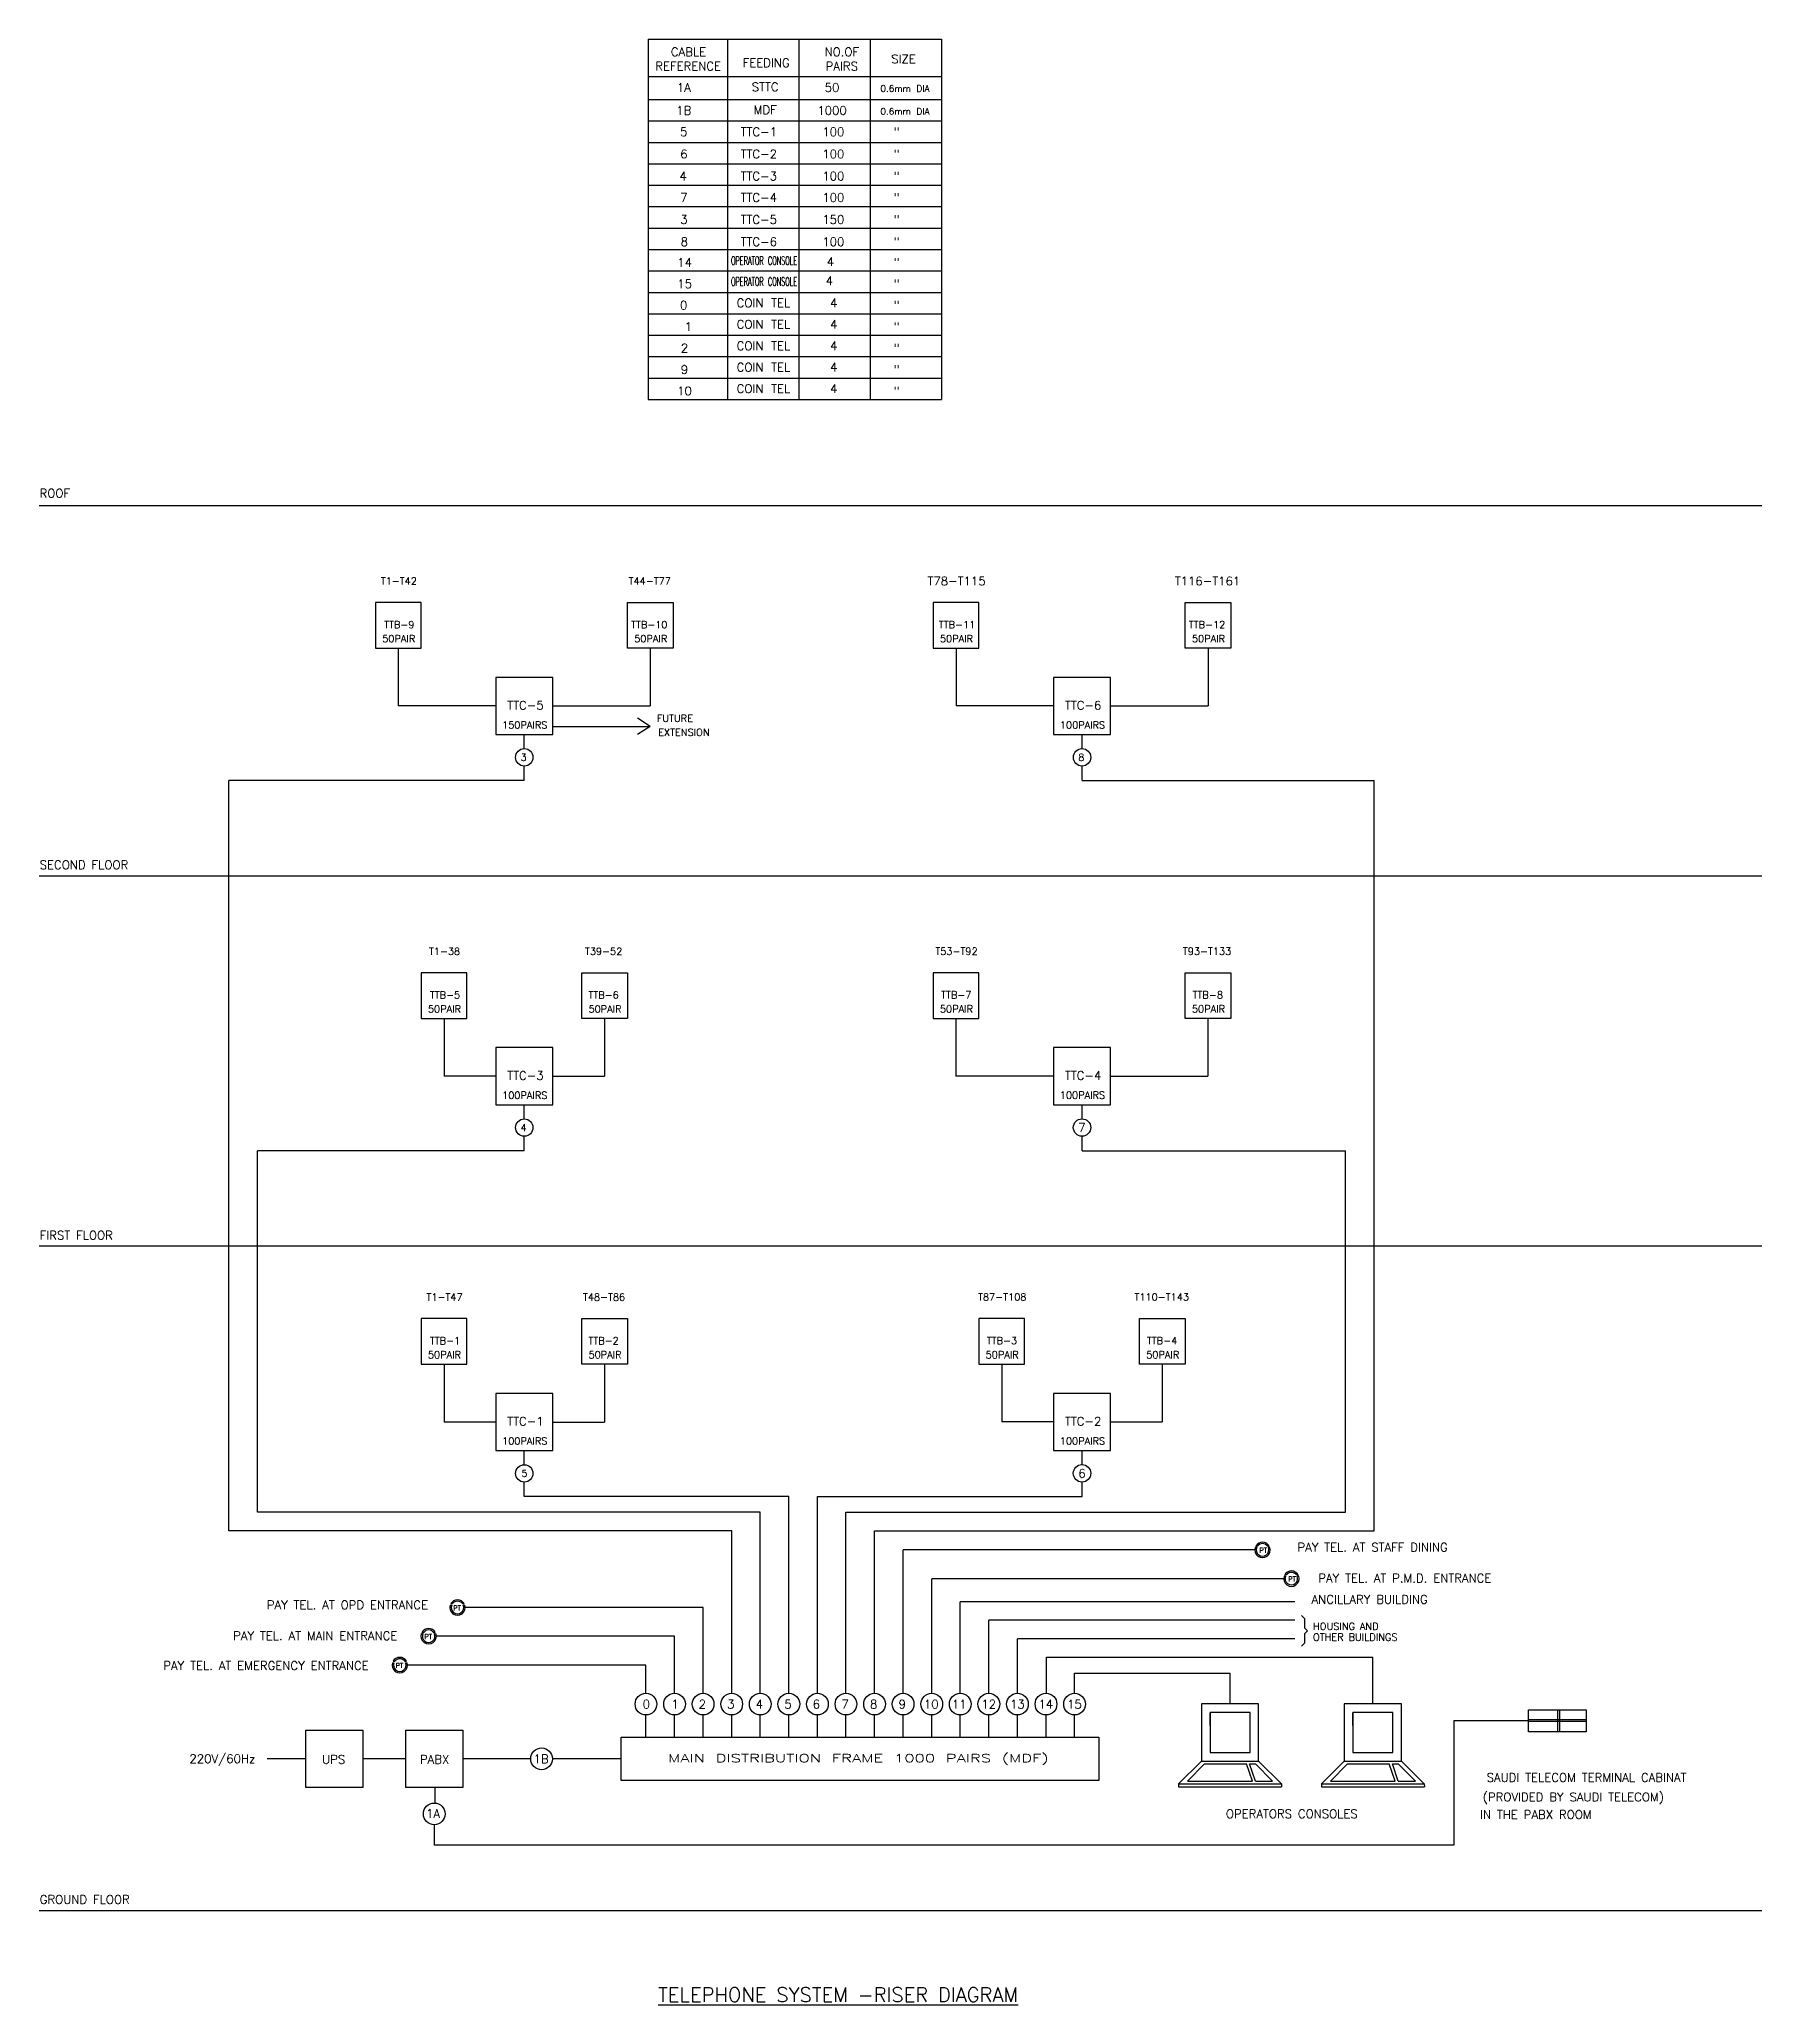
# Model space of a CAD drawing. Extents: x 245586.1 to 245678.7, y 118459.5 to 118529.2.
# Drawn here: x 245586.1 to 245646.3, y 118459.5 to 118528.3 of the extents above; entities that cross this region are included whole.
import ezdxf
from ezdxf.enums import TextEntityAlignment as Align

# ---------------------------------------------------------------- set-up
doc = ezdxf.new("R2010")
doc.units = 0
doc.header["$LTSCALE"] = 1000
doc.header["$MEASUREMENT"] = 0
doc.linetypes.add('DASHDOT', pattern=[1, 0.5, -0.25, 0, -0.25])
doc.layers.add('E-TEL', color=4, linetype='CONTINUOUS')
doc.styles.add('ROMANS', font='ROMANS.shx', dxfattribs={"height": 200})
doc.styles.get("Standard").update_dxf_attribs({"font": 'TXT.shx', "height": 200})

msp = doc.modelspace()

# ---------------------------------------------------------------- texts
at = {"layer": 'E-TEL', "color": 4, "linetype": 'Continuous'}
for s, height, p in [('CABLE', 0.3, (245608.772, 118527.877)), ('NO.OF', 0.3, (245614.137, 118527.877)), ('REFERENCE', 0.3, (245608.759, 118527.377)), ('FEEDING', 0.3, (245611.488, 118527.494)), ('PAIRS', 0.3, (245614.135, 118527.377)), ('SIZE', 0.3, (245616.297, 118527.628)), ('1A', 0.3, (245608.607, 118526.63)), ('STTC', 0.3, (245611.455, 118526.652)), ('50', 0.3, (245613.797, 118526.63)), ('0.6mm DIA', 0.225, (245616.348, 118526.597)), ('1B', 0.3, (245608.607, 118525.828)), ('MDF', 0.3, (245611.455, 118525.849)), ('1000', 0.3, (245613.797, 118525.828)), ('0.6mm DIA', 0.225, (245616.348, 118525.794)), ('5', 0.3, (245608.605, 118525.078)), ('TTC-1 ', 0.3, (245611.368, 118525.078)), ('100', 0.3, (245613.841, 118525.078)), ('" ', 0.3, (245616.189, 118525.078)), ('6', 0.3, (245608.609, 118524.303)), ('TTC-2 ', 0.3, (245611.367, 118524.303)), ('100', 0.3, (245613.841, 118524.303)), ('" ', 0.3, (245616.189, 118524.303)), ('4', 0.3, (245608.583, 118523.531)), ('TTC-3 ', 0.3, (245611.367, 118523.529)), ('100', 0.3, (245613.841, 118523.529)), ('" ', 0.3, (245616.189, 118523.529)), ('7', 0.3, (245608.61, 118522.779)), ('TTC-4 ', 0.3, (245611.367, 118522.781)), ('100', 0.3, (245613.841, 118522.781)), ('" ', 0.3, (245616.189, 118522.781)), ('3', 0.3, (245608.612, 118522.007)), ('TTC-5 ', 0.3, (245611.367, 118522.007)), ('150', 0.3, (245613.841, 118522.007)), ('" ', 0.3, (245616.189, 118522.007)), ('8', 0.3, (245608.624, 118521.232)), ('TTC-6 ', 0.3, (245611.367, 118521.232)), ('100', 0.3, (245613.841, 118521.232)), ('" ', 0.3, (245616.189, 118521.232)), ('14', 0.3, (245608.634, 118520.509)), ('4', 0.3, (245613.741, 118520.535)), ('" ', 0.3, (245616.189, 118520.509)), ('15', 0.3, (245608.634, 118519.759)), ('4', 0.3, (245613.7, 118519.866)), ('" ', 0.3, (245616.189, 118519.759)), ('0', 0.3, (245608.599, 118519.009)), ('COIN TEL', 0.3, (245611.395, 118519.09)), ('4   ', 0.3, (245614.256, 118519.09)), ('" ', 0.3, (245616.189, 118519.009)), (' 1', 0.3, (245608.632, 118518.259)), ('COIN TEL', 0.3, (245611.395, 118518.34)), ('4   ', 0.3, (245614.256, 118518.34)), ('" ', 0.3, (245616.189, 118518.259)), ('COIN TEL', 0.3, (245611.395, 118517.59)), ('4   ', 0.3, (245614.256, 118517.59)), ('2', 0.3, (245608.632, 118517.509)), ('" ', 0.3, (245616.189, 118517.509)), ('9', 0.3, (245608.632, 118516.759)), ('COIN TEL', 0.3, (245611.395, 118516.84)), ('4   ', 0.3, (245614.256, 118516.84)), ('" ', 0.3, (245616.189, 118516.759)), ('10', 0.3, (245608.632, 118516.009)), ('COIN TEL', 0.3, (245611.395, 118516.09)), ('4   ', 0.3, (245614.256, 118516.09)), ('" ', 0.3, (245616.189, 118516.009))]:
    msp.add_text(s, height=height, dxfattribs=at).set_placement(p, align=Align.MIDDLE)
at = {"layer": 'E-TEL', "color": 4, "linetype": 'Continuous', "width": 0.5}
for p in [(245611.416, 118520.57), (245611.416, 118519.838)]:
    msp.add_text('OPERATOR CONSOLE', height=0.3, dxfattribs=at).set_placement(p, align=Align.MIDDLE)
at = {"layer": 'E-TEL', "color": 2, "style": 'ROMANS'}
for s, height, p in [('ROOF', 0.3, (245586.061, 118512.281)), ('SECOND FLOOR', 0.3, (245586.066, 118499.275)), ('FIRST FLOOR', 0.3, (245586.066, 118486.31)), ('GROUND FLOOR', 0.3, (245586.066, 118463.064)), ('%%UTELEPHONE SYSTEM -RISER DIAGRAM', 0.5, (245607.707, 118459.631))]:
    msp.add_text(s, height=height, dxfattribs=at).set_placement(p)
at = {"layer": 'E-TEL', "color": 4, "style": 'ROMANS'}
for s, height, p in [('T1-T42', 0.25, (245598.633, 118509.357)), ('T44-T77', 0.25, (245607.416, 118509.357)), ('T78-T115', 0.3, (245618.153, 118509.357)), ('T116-T161', 0.3, (245626.936, 118509.357)), ('50PAIR', 0.25, (245598.631, 118507.338)), ('TTB-9', 0.25, (245598.651, 118507.829)), ('TTB-10', 0.25, (245607.398, 118507.829)), ('50PAIR', 0.25, (245607.45, 118507.338)), ('TTB-11', 0.25, (245618.171, 118507.829)), ('50PAIR', 0.25, (245618.151, 118507.338)), ('TTB-12', 0.25, (245626.918, 118507.829)), ('50PAIR', 0.25, (245626.97, 118507.338)), ('TTC-5', 0.3, (245603.066, 118505.008)), ('FUTURE', 0.25, (245608.295, 118504.55)), ('TTC-6', 0.3, (245622.586, 118505.008)), ('150PAIRS', 0.25, (245603.041, 118504.319)), ('EXTENSION', 0.25, (245608.609, 118504.065)), ('100PAIRS', 0.25, (245622.561, 118504.319)), ('T1-38', 0.25, (245600.233, 118496.399)), ('T39-52', 0.25, (245605.801, 118496.399)), ('T53-T92', 0.25, (245618.151, 118496.401)), ('T93-T133', 0.25, (245626.919, 118496.401)), ('TTB-5', 0.25, (245600.251, 118494.871)), ('TTB-6', 0.25, (245605.798, 118494.871)), ('TTB-7', 0.25, (245618.14, 118494.873)), ('TTB-8', 0.25, (245626.945, 118494.873)), ('50PAIR', 0.25, (245600.231, 118494.38)), ('50PAIR', 0.25, (245605.85, 118494.38)), ('50PAIR', 0.25, (245618.149, 118494.383)), ('50PAIR', 0.25, (245626.969, 118494.383)), ('TTC-3', 0.3, (245603.066, 118492.05)), ('TTC-4', 0.3, (245622.584, 118492.053)), ('100PAIRS', 0.25, (245603.041, 118491.361)), ('100PAIRS', 0.25, (245622.559, 118491.364)), ('7', 0.3, (245622.539, 118490.23)), ('T1-T47', 0.25, (245600.233, 118484.295)), ('T48-T86', 0.25, (245605.816, 118484.295)), ('T87-T108', 0.25, (245619.751, 118484.298)), ('T110-T143', 0.25, (245625.334, 118484.298)), ('TTB-1', 0.25, (245600.251, 118482.767)), ('TTB-2', 0.25, (245605.798, 118482.767)), ('TTB-3', 0.25, (245619.74, 118482.77)), ('TTB-4', 0.25, (245625.345, 118482.77)), ('50PAIR', 0.25, (245600.231, 118482.277)), ('50PAIR', 0.25, (245605.85, 118482.277)), ('50PAIR', 0.25, (245619.749, 118482.277)), ('50PAIR', 0.25, (245625.369, 118482.277)), ('TTC-1', 0.3, (245603.066, 118479.947)), ('TTC-2', 0.3, (245622.584, 118479.949)), ('100PAIRS', 0.25, (245603.041, 118479.258)), ('100PAIRS', 0.25, (245622.559, 118479.26)), ('6', 0.3, (245622.539, 118478.126)), ('PAY TEL. AT STAFF DINING', 0.3, (245632.712, 118475.541)), ('PAY TEL. AT P.M.D. ENTRANCE', 0.3, (245633.84, 118474.46)), ('PAY TEL. AT OPD ENTRANCE', 0.3, (245596.835, 118473.524)), ('ANCILLARY BUILDING', 0.3, (245632.609, 118473.716)), ('PAY TEL. AT MAIN ENTRANCE', 0.3, (245595.707, 118472.444)), ('PAY TEL. AT EMERGENCY ENTRANCE', 0.3, (245593.984, 118471.399)), ('0', 0.3, (245607.299, 118470.048)), ('1', 0.3, (245608.3, 118470.048)), ('2', 0.3, (245609.252, 118470.048)), ('3', 0.3, (245610.252, 118470.048)), ('4', 0.3, (245611.252, 118470.048)), ('5', 0.3, (245612.252, 118470.048)), ('6', 0.3, (245613.244, 118470.048)), ('7', 0.3, (245614.252, 118470.048)), ('8', 0.3, (245615.252, 118470.048)), ('9', 0.3, (245616.251, 118470.048)), ('10', 0.3, (245617.266, 118470.048)), ('11', 0.3, (245618.245, 118470.048)), ('12', 0.3, (245619.279, 118470.048)), ('13', 0.3, (245620.279, 118470.048)), ('14', 0.3, (245621.279, 118470.048)), ('15', 0.3, (245622.279, 118470.048)), ('UPS', 0.3, (245596.353, 118468.116)), ('PABX', 0.3, (245599.885, 118468.116)), ('1B', 0.3, (245603.613, 118468.134)), ('SAUDI TELECOM TERMINAL CABINAT', 0.3, (245640.201, 118467.483)), ('(PROVIDED BY SAUDI TELECOM)', 0.3, (245639.739, 118466.779)), ('1A', 0.3, (245599.83, 118466.219)), ('OPERATORS CONSOLES', 0.3, (245629.886, 118466.212)), ('IN THE PABX ROOM', 0.3, (245638.426, 118466.184))]:
    msp.add_text(s, height=height, dxfattribs=at).set_placement(p, align=Align.MIDDLE)
at = {"layer": 'E-TEL', "color": 4}
for s, height, p in [('3', 0.24, (245603, 118503.185)), ('8', 0.24, (245622.52, 118503.185)), ('4', 0.24, (245603, 118490.227)), ('5', 0.24, (245603.03, 118478.124)), ('220V/60Hz', 0.3, (245592.457, 118468.116))]:
    msp.add_text(s, height=height, dxfattribs=at).set_placement(p, align=Align.MIDDLE)
at = {"layer": 'E-TEL', "color": 4, "style": 'ROMANS'}
for s, height, p in [('PT', 0.1725, (245628.749, 118475.348)), ('PT', 0.1725, (245629.758, 118474.34)), ('PT', 0.1725, (245600.535, 118473.332)), ('PT', 0.1725, (245599.526, 118472.323)), ('OTHER BUILDINGS', 0.25, (245630.629, 118472.269)), ('HOUSING AND', 0.25, (245630.629, 118472.651)), ('PT', 0.1725, (245598.517, 118471.315))]:
    msp.add_text(s, height=height, dxfattribs=at).set_placement(p)
at = {"layer": 'E-TEL', "color": 4, "width": 1.5}
msp.add_text('MAIN DISTRIBUTION FRAME 1000 PAIRS (MDF)', height=0.28, dxfattribs=at).set_placement((245614.714, 118468.139), align=Align.MIDDLE)

# ---------------------------------------------------------------- linework, layer by layer
at = {"layer": 'E-TEL', "color": 1, "linetype": 'DASHDOT'}
for p, q in [((245586.051, 118512.003), (245646.33, 118512.003)), ((245586.051, 118499.045), (245646.33, 118499.045)), ((245586.051, 118486.087), (245646.33, 118486.087)), ((245586.051, 118462.824), (245646.33, 118462.824))]:
    msp.add_line(p, q, dxfattribs=at)
at = {"layer": 'E-TEL', "color": 4}
for p, q in [((245598.615, 118507.004), (245598.615, 118504.985)), ((245607.434, 118507.004), (245607.434, 118504.985)), ((245618.135, 118507.004), (245618.135, 118504.985)), ((245626.954, 118507.004), (245626.954, 118504.985)), ((245602.025, 118504.985), (245598.615, 118504.985)), ((245604.025, 118504.985), (245607.434, 118504.985)), ((245621.545, 118504.985), (245618.135, 118504.985)), ((245623.545, 118504.985), (245626.954, 118504.985)), ((245603.025, 118503.491), (245603.025, 118503.985)), ((245604.025, 118504.272), (245607.434, 118504.272)), ((245622.545, 118503.491), (245622.545, 118503.985)), ((245603.023, 118502.377), (245603.023, 118502.883)), ((245622.543, 118502.377), (245622.543, 118502.883)), ((245592.686, 118476.111), (245592.686, 118502.377)), ((245603.023, 118502.377), (245592.686, 118502.377)), ((245622.543, 118502.377), (245632.763, 118502.377)), ((245632.763, 118476.111), (245632.763, 118502.377)), ((245600.215, 118494.046), (245600.215, 118492.027)), ((245605.834, 118494.046), (245605.834, 118492.027)), ((245618.133, 118494.049), (245618.133, 118492.029)), ((245626.952, 118494.049), (245626.952, 118492.029)), ((245602.025, 118492.027), (245600.215, 118492.027)), ((245604.025, 118492.027), (245605.834, 118492.027)), ((245621.543, 118492.029), (245618.133, 118492.029)), ((245623.543, 118492.029), (245626.952, 118492.029)), ((245603.025, 118490.533), (245603.025, 118491.027)), ((245622.543, 118490.535), (245622.543, 118491.029)), ((245603.023, 118489.419), (245603.023, 118489.925)), ((245622.543, 118489.419), (245622.543, 118489.927)), ((245593.686, 118476.77), (245593.686, 118489.419)), ((245603.023, 118489.419), (245593.686, 118489.419)), ((245622.543, 118489.419), (245631.763, 118489.419)), ((245631.763, 118476.77), (245631.763, 118489.419)), ((245600.215, 118481.943), (245600.215, 118479.923)), ((245605.834, 118481.943), (245605.834, 118479.923)), ((245619.733, 118481.945), (245619.733, 118479.926)), ((245625.352, 118481.945), (245625.352, 118479.926)), ((245602.025, 118479.923), (245600.215, 118479.923)), ((245604.025, 118479.923), (245605.834, 118479.923)), ((245621.543, 118479.926), (245619.733, 118479.926)), ((245623.543, 118479.926), (245625.352, 118479.926)), ((245603.025, 118478.429), (245603.025, 118478.923)), ((245622.543, 118478.432), (245622.543, 118478.926)), ((245603.023, 118477.316), (245603.023, 118477.821)), ((245622.543, 118477.316), (245622.543, 118477.824)), ((245612.283, 118477.316), (245603.023, 118477.316)), ((245612.283, 118470.43), (245612.283, 118477.316)), ((245613.283, 118470.43), (245613.283, 118477.316)), ((245613.283, 118477.316), (245622.543, 118477.316)), ((245611.283, 118476.77), (245593.686, 118476.77)), ((245611.283, 118470.43), (245611.283, 118476.77)), ((245614.283, 118470.43), (245614.283, 118476.77)), ((245614.283, 118476.77), (245631.763, 118476.77)), ((245610.283, 118476.111), (245592.686, 118476.111)), ((245610.283, 118470.43), (245610.283, 118476.111)), ((245615.283, 118476.111), (245632.763, 118476.111)), ((245615.283, 118470.43), (245615.283, 118476.111)), ((245628.592, 118475.449), (245616.283, 118475.449)), ((245616.283, 118470.43), (245616.283, 118475.449)), ((245628.658, 118475.534), (245628.605, 118475.534)), ((245628.687, 118475.584), (245628.627, 118475.584)), ((245629.095, 118475.584), (245629.035, 118475.584)), ((245629.118, 118475.534), (245629.064, 118475.534)), ((245629.601, 118474.441), (245617.283, 118474.441)), ((245617.283, 118470.43), (245617.283, 118474.441)), ((245629.668, 118474.525), (245629.614, 118474.525)), ((245629.697, 118474.575), (245629.637, 118474.575)), ((245630.105, 118474.575), (245630.044, 118474.575)), ((245630.127, 118474.525), (245630.074, 118474.525)), ((245600.43, 118473.517), (245600.483, 118473.517)), ((245600.452, 118473.567), (245600.512, 118473.567)), ((245600.86, 118473.567), (245600.92, 118473.567)), ((245600.889, 118473.517), (245600.942, 118473.517)), ((245609.283, 118473.433), (245600.956, 118473.433)), ((245609.283, 118470.43), (245609.283, 118473.433)), ((245629.989, 118473.632), (245618.283, 118473.632)), ((245629.989, 118472.984), (245619.283, 118472.984)), ((245599.42, 118472.509), (245599.474, 118472.509)), ((245599.443, 118472.559), (245599.503, 118472.559)), ((245599.85, 118472.559), (245599.91, 118472.559)), ((245599.88, 118472.509), (245599.933, 118472.509)), ((245608.283, 118472.425), (245599.946, 118472.425)), ((245608.283, 118470.43), (245608.283, 118472.425)), ((245629.989, 118472.337), (245620.283, 118472.337)), ((245621.301, 118471.694), (245632.723, 118471.694)), ((245621.301, 118470.43), (245621.301, 118471.694)), ((245632.723, 118470.058), (245632.723, 118471.694)), ((245598.411, 118471.501), (245598.464, 118471.501)), ((245598.433, 118471.551), (245598.493, 118471.551)), ((245598.841, 118471.551), (245598.901, 118471.551)), ((245598.87, 118471.501), (245598.924, 118471.501)), ((245607.283, 118471.416), (245598.937, 118471.416)), ((245607.283, 118470.43), (245607.283, 118471.416)), ((245622.283, 118471.137), (245627.723, 118471.137)), ((245622.283, 118470.43), (245622.283, 118471.137)), ((245627.723, 118470.058), (245627.723, 118471.137)), ((245607.283, 118468.89), (245607.283, 118469.67)), ((245608.283, 118468.89), (245608.283, 118469.67)), ((245609.283, 118468.89), (245609.283, 118469.67)), ((245610.283, 118468.89), (245610.283, 118469.67)), ((245611.283, 118468.89), (245611.283, 118469.67)), ((245612.283, 118468.89), (245612.283, 118469.67)), ((245613.283, 118468.89), (245613.283, 118469.67)), ((245614.283, 118468.89), (245614.283, 118469.67)), ((245615.283, 118468.89), (245615.283, 118469.67)), ((245616.283, 118468.89), (245616.283, 118469.67)), ((245617.283, 118468.89), (245617.283, 118469.67)), ((245618.283, 118468.89), (245618.283, 118469.67)), ((245619.283, 118468.89), (245619.283, 118469.67)), ((245620.283, 118468.89), (245620.283, 118469.67)), ((245621.283, 118468.89), (245621.283, 118469.67)), ((245622.283, 118468.89), (245622.283, 118469.67)), ((245639.188, 118469.848), (245639.188, 118469.085)), ((245639.254, 118469.848), (245639.254, 118469.085)), ((245606.414, 118468.89), (245623.133, 118468.89)), ((245606.414, 118467.381), (245606.414, 118468.89)), ((245623.133, 118468.89), (245623.133, 118467.381)), ((245638.165, 118469.467), (245635.561, 118469.467)), ((245635.561, 118469.467), (245635.561, 118465.113)), ((245640.193, 118469.496), (245638.165, 118469.496)), ((245640.193, 118469.44), (245638.165, 118469.44)), ((245595.379, 118468.136), (245594.029, 118468.136)), ((245598.879, 118468.136), (245597.379, 118468.136)), ((245603.249, 118468.136), (245600.879, 118468.136)), ((245606.414, 118468.136), (245604.009, 118468.136)), ((245625.923, 118467.258), (245626.723, 118468.058)), ((245629.523, 118467.258), (245628.723, 118468.058)), ((245630.923, 118467.258), (245631.723, 118468.058)), ((245634.523, 118467.258), (245633.723, 118468.058)), ((245599.904, 118466.59), (245599.904, 118467.136)), ((245623.133, 118467.381), (245606.414, 118467.381)), ((245625.923, 118467.258), (245629.523, 118467.258)), ((245625.923, 118467.258), (245625.923, 118467.158)), ((245625.923, 118467.158), (245629.525, 118467.158)), ((245629.523, 118467.258), (245629.525, 118467.158)), ((245630.923, 118467.258), (245634.523, 118467.258)), ((245630.923, 118467.258), (245630.923, 118467.158)), ((245630.923, 118467.158), (245634.525, 118467.158)), ((245634.523, 118467.258), (245634.525, 118467.158)), ((245599.875, 118465.83), (245599.875, 118465.113)), ((245635.561, 118465.113), (245599.875, 118465.113))]:
    msp.add_line(p, q, dxfattribs=at)
at = {"layer": 'E-TEL'}
for p, q in [((245607.434, 118504.272), (245606.986, 118504.56)), ((245607.434, 118504.272), (245606.986, 118503.985)), ((245618.283, 118470.43), (245618.283, 118473.632)), ((245619.283, 118470.43), (245619.283, 118472.984)), ((245630.327, 118473.042), (245630.222, 118473.151)), ((245630.327, 118473.042), (245630.327, 118472.722)), ((245620.283, 118470.43), (245620.283, 118472.337)), ((245630.431, 118472.614), (245630.327, 118472.722)), ((245630.431, 118472.614), (245630.327, 118472.505)), ((245630.327, 118472.505), (245630.327, 118472.185)), ((245630.327, 118472.185), (245630.222, 118472.076))]:
    msp.add_line(p, q, dxfattribs=at)
at = {"layer": 'E-TEL', "color": 4, "linetype": 'Continuous'}
for points in [[(245607.363, 118528.317), (245617.631, 118528.317)], [(245607.363, 118528.317), (245607.363, 118520.96)], [(245610.131, 118528.317), (245610.131, 118520.96)], [(245612.631, 118528.317), (245612.631, 118520.96)], [(245615.131, 118528.317), (245615.131, 118520.96)], [(245617.631, 118528.317), (245617.631, 118520.96)], [(245607.363, 118527.012), (245617.631, 118527.012)], [(245607.363, 118526.21), (245617.631, 118526.21)], [(245607.363, 118525.46), (245617.631, 118525.46)], [(245607.363, 118524.71), (245617.631, 118524.71)], [(245607.363, 118523.96), (245617.631, 118523.96)], [(245607.363, 118523.21), (245617.631, 118523.21)], [(245607.363, 118522.46), (245617.631, 118522.46)], [(245607.363, 118521.71), (245617.631, 118521.71)], [(245607.363, 118520.96), (245607.363, 118520.21)], [(245607.363, 118520.96), (245617.631, 118520.96)], [(245610.131, 118520.96), (245610.131, 118520.21)], [(245612.631, 118520.96), (245612.631, 118520.21)], [(245615.131, 118520.96), (245615.131, 118520.21)], [(245617.631, 118520.96), (245617.631, 118520.21)], [(245607.363, 118520.21), (245617.631, 118520.21)], [(245607.363, 118520.21), (245607.363, 118515.71)], [(245610.131, 118520.21), (245610.131, 118515.71)], [(245612.631, 118520.21), (245612.631, 118515.71)], [(245615.131, 118520.21), (245615.131, 118515.71)], [(245617.631, 118520.21), (245617.631, 118515.71)], [(245607.363, 118519.46), (245617.631, 118519.46)], [(245607.363, 118518.71), (245617.631, 118518.71)], [(245607.363, 118517.96), (245617.631, 118517.96)], [(245607.363, 118517.21), (245617.631, 118517.21)], [(245607.363, 118516.46), (245617.631, 118516.46)], [(245607.363, 118515.71), (245617.631, 118515.71)]]:
    msp.add_lwpolyline(points, dxfattribs=at)
at = {"layer": 'E-TEL', "color": 4}
for points in [[(245627.023, 118469.299), (245627.023, 118469.758)], [(245632.023, 118469.299), (245632.023, 118469.758)], [(245626.235, 118467.358), (245626.835, 118467.958)], [(245626.835, 118467.958), (245628.298, 118467.958)], [(245628.507, 118467.358), (245628.298, 118467.958)], [(245628.612, 118467.358), (245628.404, 118467.958)], [(245628.404, 118467.958), (245628.611, 118467.958)], [(245629.211, 118467.358), (245628.611, 118467.958)], [(245631.235, 118467.358), (245631.835, 118467.958)], [(245631.835, 118467.958), (245633.298, 118467.958)], [(245633.507, 118467.358), (245633.298, 118467.958)], [(245633.612, 118467.358), (245633.404, 118467.958)], [(245633.404, 118467.958), (245633.611, 118467.958)], [(245634.211, 118467.358), (245633.611, 118467.958)], [(245626.235, 118467.358), (245628.507, 118467.358)], [(245628.612, 118467.358), (245629.211, 118467.358)], [(245631.235, 118467.358), (245633.507, 118467.358)], [(245633.612, 118467.358), (245634.211, 118467.358)]]:
    msp.add_lwpolyline(points, dxfattribs=at)
for centre, radius in [((245603.025, 118503.187), 0.304), ((245622.545, 118503.187), 0.304), ((245603.025, 118490.229), 0.304), ((245622.543, 118490.231), 0.304), ((245603.025, 118478.125), 0.304), ((245622.543, 118478.128), 0.304), ((245607.283, 118470.05), 0.38), ((245608.283, 118470.05), 0.38), ((245609.283, 118470.05), 0.38), ((245610.283, 118470.05), 0.38), ((245611.283, 118470.05), 0.38), ((245612.283, 118470.05), 0.38), ((245613.283, 118470.05), 0.38), ((245614.283, 118470.05), 0.38), ((245615.283, 118470.05), 0.38), ((245616.283, 118470.05), 0.38), ((245617.283, 118470.05), 0.38), ((245618.283, 118470.05), 0.38), ((245619.283, 118470.05), 0.38), ((245620.283, 118470.05), 0.38), ((245621.283, 118470.05), 0.38), ((245622.283, 118470.05), 0.38), ((245603.629, 118468.136), 0.38), ((245599.875, 118466.21), 0.38)]:
    msp.add_circle(centre, radius, dxfattribs=at)
for centre, radius, start, end in [((245628.861, 118475.449), 0.27, 29.90154, 150.09846), ((245628.861, 118475.449), 0.27, 161.74713, 18.25287), ((245628.861, 118475.449), 0.22, 157.39041, 22.60959), ((245628.861, 118475.449), 0.22, 37.72665, 142.27335), ((245629.871, 118474.441), 0.27, 161.74713, 18.25287), ((245629.871, 118474.441), 0.27, 29.90154, 150.09846), ((245629.871, 118474.441), 0.22, 157.39041, 22.60959), ((245629.871, 118474.441), 0.22, 37.72665, 142.27335), ((245600.686, 118473.433), 0.27, 29.90154, 150.09846), ((245600.686, 118473.433), 0.27, 161.74713, 18.25287), ((245600.686, 118473.433), 0.22, 157.39041, 22.60959), ((245600.686, 118473.433), 0.22, 37.72665, 142.27335), ((245599.677, 118472.425), 0.27, 161.74713, 18.25287), ((245599.677, 118472.425), 0.27, 29.90154, 150.09846), ((245599.677, 118472.425), 0.22, 157.39041, 22.60959), ((245599.677, 118472.425), 0.22, 37.72665, 142.27335), ((245598.667, 118471.416), 0.27, 29.90154, 150.09846), ((245598.667, 118471.416), 0.22, 37.72665, 142.27335), ((245598.667, 118471.416), 0.27, 161.74713, 18.25287), ((245598.667, 118471.416), 0.22, 157.39041, 22.60959)]:
    msp.add_arc(centre, radius, start, end, dxfattribs=at)
for points in [[(245597.815, 118507.004), (245599.415, 118507.004), (245599.415, 118508.604), (245597.815, 118508.604)], [(245608.234, 118507.004), (245606.634, 118507.004), (245606.634, 118508.604), (245608.234, 118508.604)], [(245617.335, 118507.004), (245618.935, 118507.004), (245618.935, 118508.604), (245617.335, 118508.604)], [(245627.754, 118507.004), (245626.154, 118507.004), (245626.154, 118508.604), (245627.754, 118508.604)], [(245602.025, 118503.985), (245604.025, 118503.985), (245604.025, 118505.985), (245602.025, 118505.985)], [(245621.545, 118503.985), (245623.545, 118503.985), (245623.545, 118505.985), (245621.545, 118505.985)], [(245599.415, 118494.046), (245601.015, 118494.046), (245601.015, 118495.646), (245599.415, 118495.646)], [(245606.634, 118494.046), (245605.034, 118494.046), (245605.034, 118495.646), (245606.634, 118495.646)], [(245617.333, 118494.049), (245618.933, 118494.049), (245618.933, 118495.649), (245617.333, 118495.649)], [(245627.752, 118494.049), (245626.152, 118494.049), (245626.152, 118495.649), (245627.752, 118495.649)], [(245602.025, 118491.027), (245604.025, 118491.027), (245604.025, 118493.027), (245602.025, 118493.027)], [(245621.543, 118491.029), (245623.543, 118491.029), (245623.543, 118493.029), (245621.543, 118493.029)], [(245599.415, 118481.943), (245601.015, 118481.943), (245601.015, 118483.543), (245599.415, 118483.543)], [(245606.634, 118481.943), (245605.034, 118481.943), (245605.034, 118483.543), (245606.634, 118483.543)], [(245618.933, 118481.945), (245620.533, 118481.945), (245620.533, 118483.545), (245618.933, 118483.545)], [(245626.152, 118481.945), (245624.552, 118481.945), (245624.552, 118483.545), (245626.152, 118483.545)], [(245602.025, 118478.923), (245604.025, 118478.923), (245604.025, 118480.923), (245602.025, 118480.923)], [(245621.543, 118478.926), (245623.543, 118478.926), (245623.543, 118480.926), (245621.543, 118480.926)], [(245626.723, 118468.058), (245628.723, 118468.058), (245628.723, 118470.058), (245626.723, 118470.058)], [(245627.023, 118468.358), (245628.423, 118468.358), (245628.423, 118469.758), (245627.023, 118469.758)], [(245631.723, 118468.058), (245633.723, 118468.058), (245633.723, 118470.058), (245631.723, 118470.058)], [(245632.023, 118468.358), (245633.423, 118468.358), (245633.423, 118469.758), (245632.023, 118469.758)], [(245640.193, 118469.085), (245638.165, 118469.085), (245638.165, 118469.848), (245640.193, 118469.848)], [(245597.379, 118467.136), (245595.379, 118467.136), (245595.379, 118469.136), (245597.379, 118469.136)], [(245600.879, 118467.136), (245598.879, 118467.136), (245598.879, 118469.136), (245600.879, 118469.136)]]:
    msp.add_3dface(points, dxfattribs=at)

msp.set_redraw_order([(e.dxf.handle, doc.entitydb.next_handle()) for e in msp.query("TEXT MTEXT ATTDEF DIMENSION ARC_DIMENSION")])  # texts and dimensions are drawn at this point

doc.saveas('drawing.dxf')
